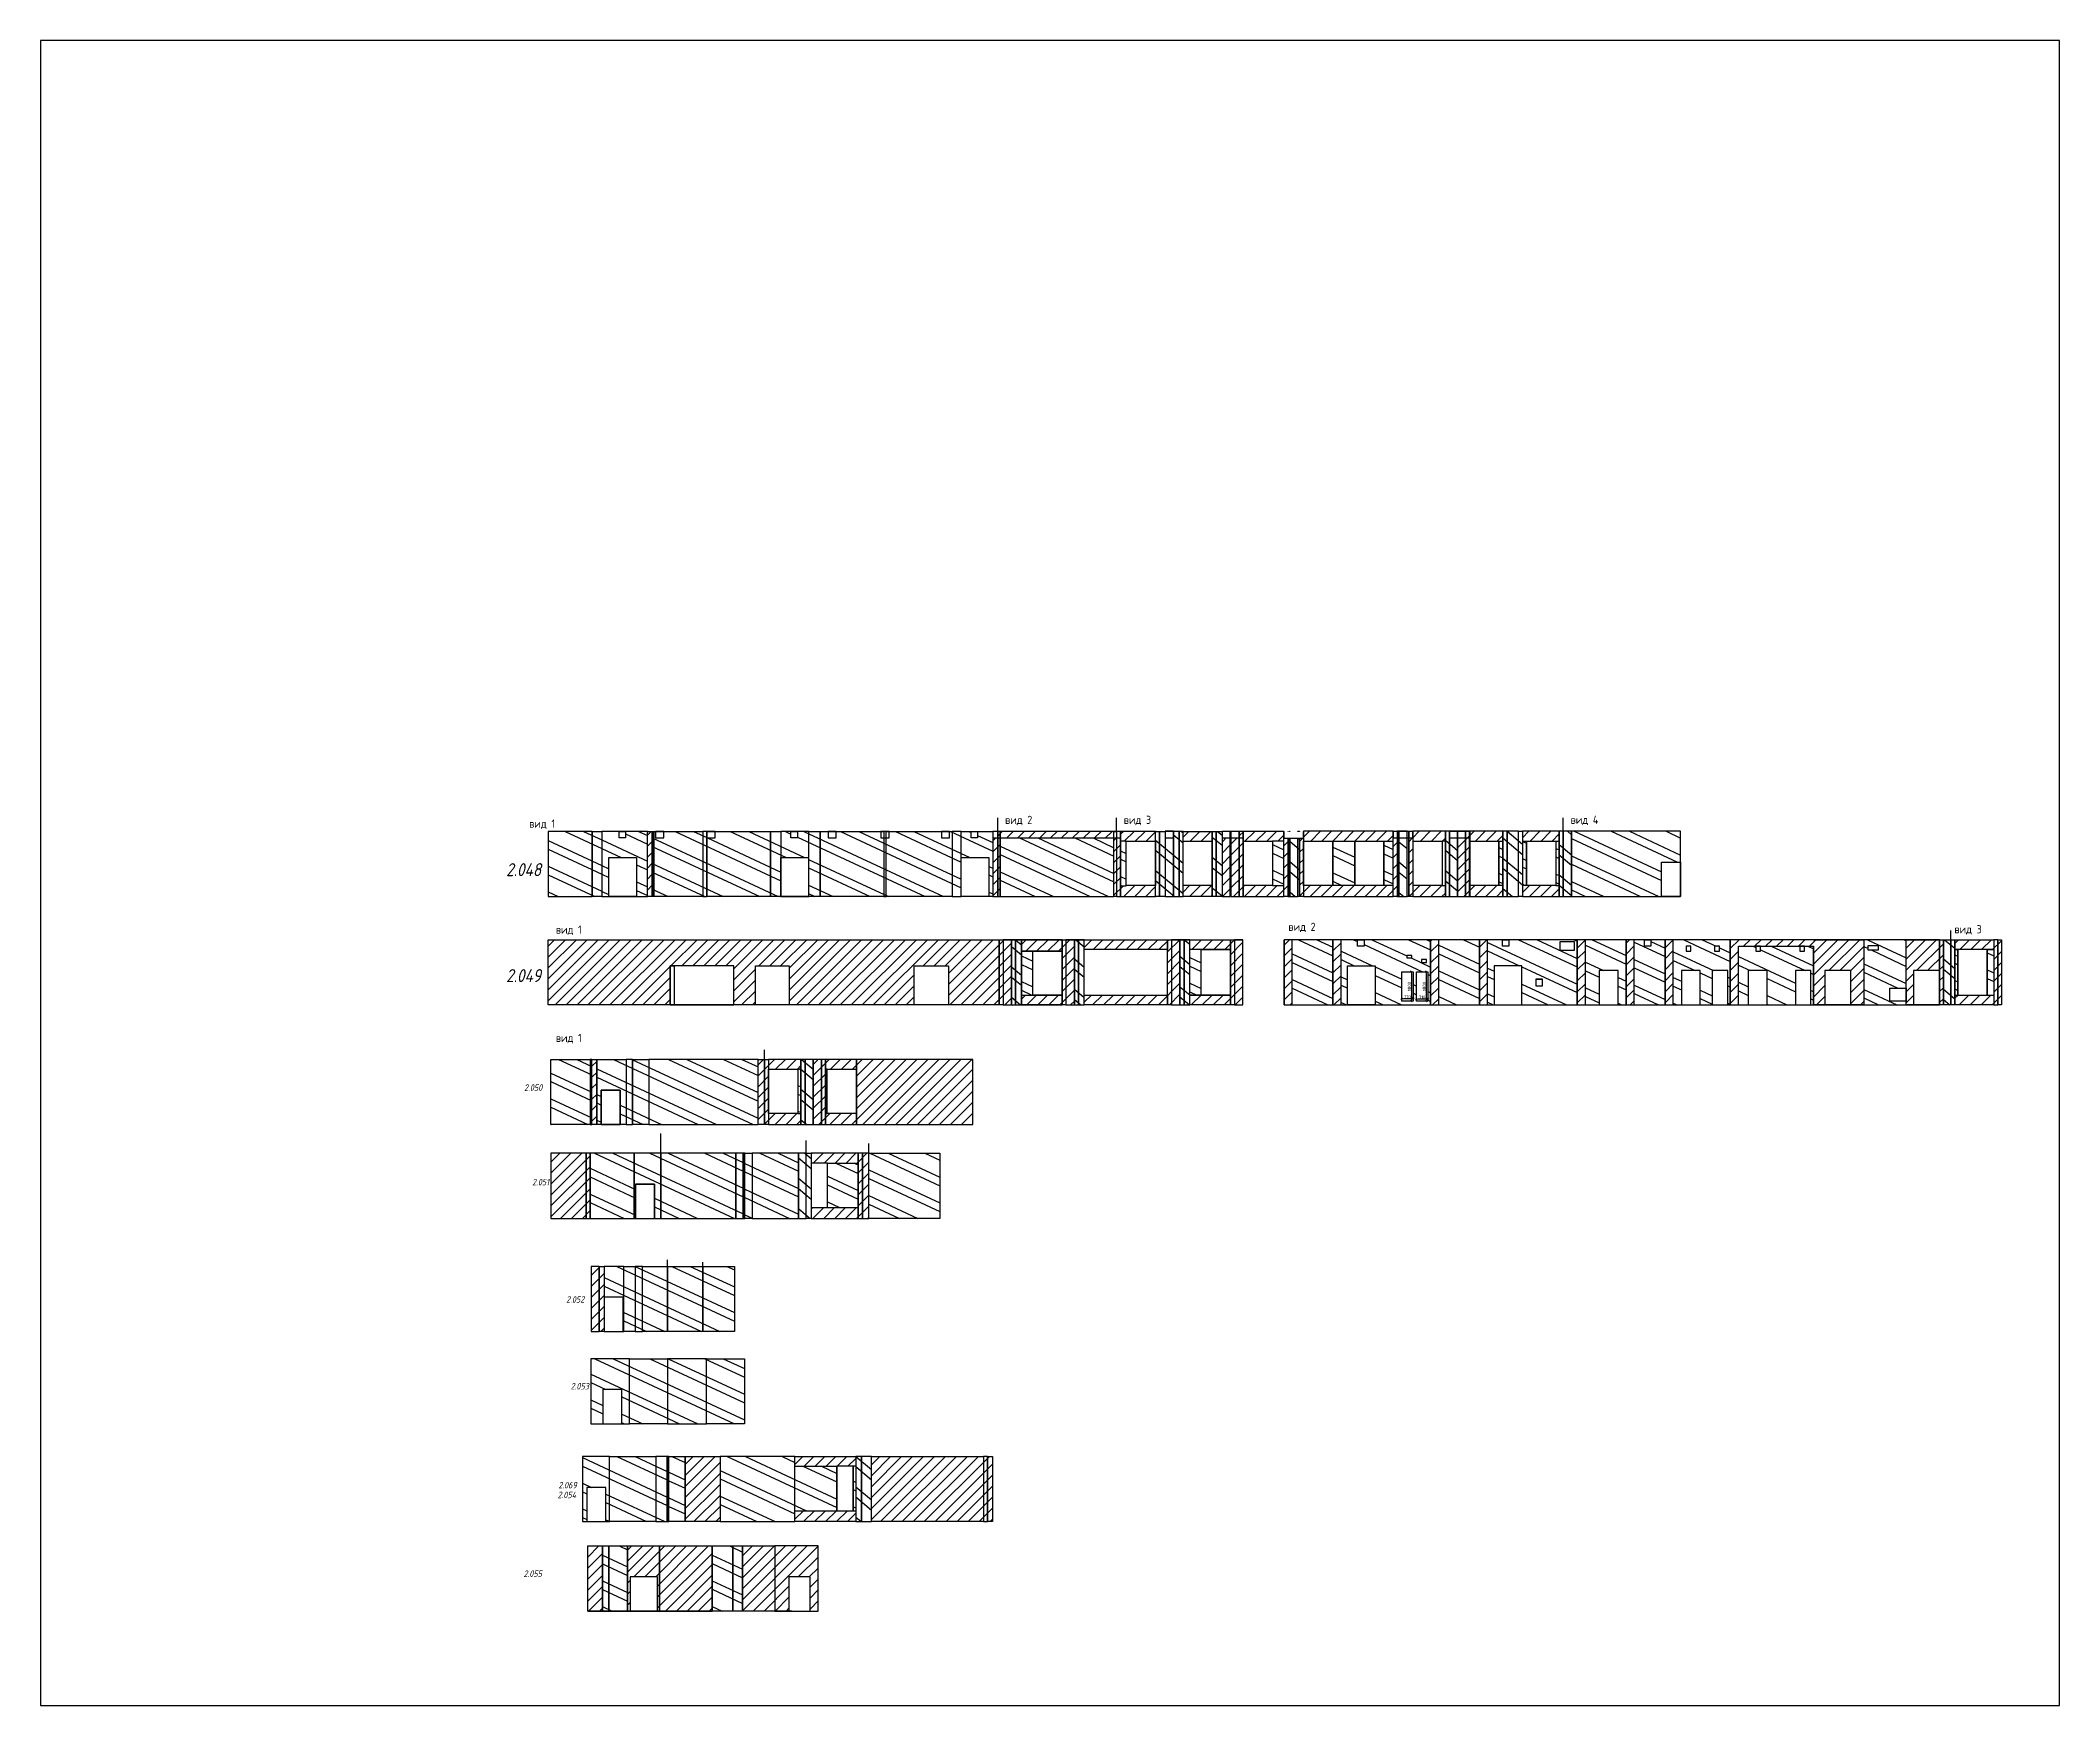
# Model space of a CAD drawing. Header units: millimetres. Extents: x -213536 to 1564669, y -45299 to 942238.
# Drawn here: x 29418 to 153396, y 70501 to 172746 of the extents above; entities that cross this region are included whole.
import ezdxf

# ---------------------------------------------------------------- set-up
doc = ezdxf.new("R2010")
doc.units = ezdxf.units.MM
for name, color, linetype in [('1) мет уголки', 6, 'Continuous'), ('1) серпянка', 2, 'Continuous'), ('1) штриховка', 250, 'Continuous')]:
    doc.layers.add(name, color=color, linetype=linetype)
for name, color, linetype, lineweight in [('Марки помещений', 7, 'Continuous', 9), ('Основные линии', 7, 'Continuous', 30), ('Размеры', 7, 'Continuous', 15)]:
    doc.layers.add(name, color=color, linetype=linetype, lineweight=lineweight)
doc.styles.add('ISOCPEUR_I_2', font='isocpeui.ttf', dxfattribs={"width": 0.85, "height": 2.3})
doc.styles.add('СПДС', font='isocpeur.ttf', dxfattribs={"width": 0.9})
doc.dimstyles.new('Размера А3', dxfattribs={"dimtxt": 200, "dimasz": 100, "dimexe": 70, "dimexo": 100, "dimgap": 20, "dimtad": 1, "dimdec": 0, "dimrnd": 10, "dimzin": 0, "dimdsep": 46, "dimtxsty": 'СПДС', "dimblk": 'ARROWHEAD_6', "dimcen": 1, "dimclrd": 256, "dimclre": 256, "dimclrt": 256, "dimazin": 0, "dimtfac": 1, "dimtdec": 0, "dimtmove": 2, "dimatfit": 3, "dimfxl": 1, "dimtolj": 1, "dimtzin": 0, "dimarcsym": 0})

msp = doc.modelspace()

# ---------------------------------------------------------------- texts
at = {"layer": 'Марки помещений', "attachment_point": 1, "style": 'ISOCPEUR_I_2'}
for s, insert, char_height, width in [('2.048', (58015.1, 122228.4), 800, 3270.885), ('2.049', (58015.1, 115722.6), 800, 3270.885), ('2.050', (59120, 108645.8), 400, 785.654), ('2.051', (59609.3, 102844), 400, 737.552), ('2.052', (61699.9, 95642.1), 400, 785.654), ('2.053', (61977.4, 90311.6), 400, 785.654), ('2.054', (61177.9, 83638.1), 400, 817.721), ('2.069', (61222.5, 84239.9), 400, 785.654), ('2.055', (59086.3, 78801.8), 400, 785.654)]:
    msp.add_mtext(s, dxfattribs=dict(at, insert=insert, char_height=char_height, width=width))
at = {"layer": 'Основные линии', "char_height": 500, "attachment_point": 1, "style": 'СПДС'}
for s, width, insert in [('вид 1', 3371.815, (59426.2, 124901.2)), ('вид 2', 3371.815, (88648.9, 125136.5)), ('вид 3', 2073.677, (95936.9, 125136.5)), ('вид 4', 2073.677, (123374.1, 125139)), ('вид 1', 3371.815, (61065.4, 118395.4)), ('вид 2', 3371.815, (106043.8, 118569.7)), ('вид 3', 1937.806, (146936.6, 118421)), ('вид 1', 3371.815, (61065.4, 111749.4))]:
    msp.add_mtext_dynamic_manual_height_columns(s, width=width, gutter_width=1678.4, heights=[0], dxfattribs=dict(at, insert=insert))

# ---------------------------------------------------------------- blocks, each defined once
blk = doc.blocks.new('ARROWHEAD_6')
at = {"color": 0, "linetype": 'Continuous'}
for p, q in [((0, 0), (-1, 0)), ((-0.5, -0.5), (0.5, 0.5))]:
    blk.add_line(p, q, dxfattribs=at)
blk = doc.blocks.new('*D946')
at = {"layer": 'Defpoints', "color": 0, "lineweight": 50, "transparency": 16777216}
for p in [(114608, 115557), (114510, 113757), (114608, 113757)]:
    blk.add_point(p, dxfattribs=at)
at = {"layer": 'Размеры', "lineweight": -2, "transparency": 16777216}
for p, q in [((114508, 115557), (114440, 115557)), ((114510, 115457), (114510, 113857)), ((114508, 113757), (114440, 113757))]:
    blk.add_line(p, q, dxfattribs=at)
at = {"layer": 'Размеры', "lineweight": -2, "transparency": 16777216, "xscale": 100, "yscale": 100, "zscale": 100}
for p, rotation in [((114510, 115557), 90), ((114510, 113757), 270)]:
    blk.add_blockref('ARROWHEAD_6', p, dxfattribs=dict(at, rotation=rotation))
at = {"layer": 'Размеры', "lineweight": 25, "transparency": 16777216, "insert": (114390, 114657), "char_height": 200, "attachment_point": 5, "rotation": 90, "style": 'СПДС'}
blk.add_mtext('\\A1;1800', dxfattribs=at)
blk = doc.blocks.new('*D947')
at = {"layer": 'Defpoints', "color": 0, "lineweight": 50, "transparency": 16777216}
for p in [(113902, 113872), (113902, 113757), (114608, 113757)]:
    blk.add_point(p, dxfattribs=at)
at = {"layer": 'Размеры', "lineweight": -2, "transparency": 16777216}
for p, q in [((113902, 113857), (113902, 113942)), ((114508, 113872), (114002, 113872)), ((114608, 113857), (114608, 113942))]:
    blk.add_line(p, q, dxfattribs=at)
at = {"layer": 'Размеры', "lineweight": -2, "transparency": 16777216, "xscale": 100, "yscale": 100, "zscale": 100, "rotation": 180}
blk.add_blockref('ARROWHEAD_6', (113902, 113872), dxfattribs=at)
at = {"layer": 'Размеры', "lineweight": -2, "transparency": 16777216, "xscale": 100, "yscale": 100, "zscale": 100}
blk.add_blockref('ARROWHEAD_6', (114608, 113872), dxfattribs=at)
at = {"layer": 'Размеры', "lineweight": 25, "transparency": 16777216, "insert": (114255, 113992), "char_height": 200, "attachment_point": 5, "style": 'СПДС'}
blk.add_mtext('\\A1;710', dxfattribs=at)
blk = doc.blocks.new('*D948')
at = {"layer": 'Defpoints', "color": 0, "lineweight": 50, "transparency": 16777216}
for p in [(113708, 115557), (113593, 113757), (113708, 113757)]:
    blk.add_point(p, dxfattribs=at)
at = {"layer": 'Размеры', "lineweight": -2, "transparency": 16777216}
for p, q in [((113608, 115557), (113523, 115557)), ((113593, 115457), (113593, 113857)), ((113608, 113757), (113523, 113757))]:
    blk.add_line(p, q, dxfattribs=at)
at = {"layer": 'Размеры', "lineweight": -2, "transparency": 16777216, "xscale": 100, "yscale": 100, "zscale": 100}
for p, rotation in [((113593, 115557), 90), ((113593, 113757), 270)]:
    blk.add_blockref('ARROWHEAD_6', p, dxfattribs=dict(at, rotation=rotation))
at = {"layer": 'Размеры', "lineweight": 25, "transparency": 16777216, "insert": (113473, 114657), "char_height": 200, "attachment_point": 5, "rotation": 90, "style": 'СПДС'}
blk.add_mtext('\\A1;1800', dxfattribs=at)
blk = doc.blocks.new('*D949')
at = {"layer": 'Defpoints', "color": 0, "lineweight": 50, "transparency": 16777216}
for p in [(113002, 113903), (113002, 113757), (113708, 113757)]:
    blk.add_point(p, dxfattribs=at)
at = {"layer": 'Размеры', "lineweight": -2, "transparency": 16777216}
for p, q in [((113002, 113857), (113002, 113973)), ((113608, 113903), (113102, 113903)), ((113708, 113857), (113708, 113973))]:
    blk.add_line(p, q, dxfattribs=at)
at = {"layer": 'Размеры', "lineweight": -2, "transparency": 16777216, "xscale": 100, "yscale": 100, "zscale": 100, "rotation": 180}
blk.add_blockref('ARROWHEAD_6', (113002, 113903), dxfattribs=at)
at = {"layer": 'Размеры', "lineweight": -2, "transparency": 16777216, "xscale": 100, "yscale": 100, "zscale": 100}
blk.add_blockref('ARROWHEAD_6', (113708, 113903), dxfattribs=at)
at = {"layer": 'Размеры', "lineweight": 25, "transparency": 16777216, "insert": (113355, 114023), "char_height": 200, "attachment_point": 5, "style": 'СПДС'}
blk.add_mtext('\\A1;710', dxfattribs=at)

# ---------------------------------------------------------------- dimensions: what is measured, and where the dimension line sits
at = {"layer": 'Размеры', "lineweight": 25}
for base, p1, p2, picture, middle in [((113592.7, 113756.7), (113707.7, 115556.7), (113707.7, 113756.7), '*D948', (113472.7, 114656.7)), ((114510.4, 113756.7), (114607.7, 115556.7), (114607.7, 113756.7), '*D946', (114390.4, 114656.7))]:
    dim = msp.add_linear_dim(base=base, p1=p1, p2=p2, angle=90, dimstyle='Размера А3', dxfattribs=at)
    dim.commit()
    dim.dimension.update_dxf_attribs({"geometry": picture, "text_midpoint": middle})
for base, p1, p2, picture, middle in [((113001.7, 113903.3), (113707.7, 113756.7), (113001.7, 113756.7), '*D949', (113354.7, 114023.3)), ((113901.7, 113871.9), (114607.7, 113756.7), (113901.7, 113756.7), '*D947', (114254.7, 113991.9))]:
    dim = msp.add_linear_dim(base=base, p1=p1, p2=p2, dimstyle='Размера А3', dxfattribs=at)
    dim.commit()
    dim.dimension.update_dxf_attribs({"geometry": picture, "text_midpoint": middle})

# ---------------------------------------------------------------- hatches: boundary and pattern name
at = {"lineweight": 30}
h = msp.add_hatch(dxfattribs=at)
h.set_pattern_fill('ANSI32', color=4, scale=150, angle=110)
h.paths.add_polyline_path([(63289.7, 124175.2), (60588.2, 124175.2), (60588.2, 120175.2), (63289.7, 120175.2)])
h.paths.add_polyline_path([(63886.2, 124175.2), (63289.7, 124175.2), (63289.7, 120175.2), (63886.2, 120175.2)])
h.paths.add_polyline_path([(66689.7, 124175.2), (65344.3, 124175.2), (65344.3, 123775.2), (64944.3, 123775.2), (64944.3, 124175.2), (63889.7, 124175.2), (63889.7, 120175.2), (64327.2, 120175.2), (64327.2, 122575.2), (66027.2, 122575.2), (66027.2, 120175.2), (66689.7, 120175.2)])
h.paths.add_polyline_path([(70089.7, 124175.2), (67688.2, 124175.2), (67688.2, 123775.2), (67188.2, 123775.2), (67188.2, 124175.2), (67089.7, 124175.2), (67089.7, 120175.2), (70089.7, 120175.2)])
h.paths.add_polyline_path([(70339.7, 124175.2), (70089.7, 124175.2), (70089.7, 120175.2), (70339.7, 120175.2)])
h.paths.add_polyline_path([(74239.7, 124175.2), (70839.7, 124175.2), (70839.7, 123775.2), (70339.7, 123775.2), (70339.7, 120175.2), (74239.7, 120175.2)])
h.paths.add_polyline_path([(67089.7, 124175.2), (66989.7, 124175.2), (66989.7, 120175.2), (67089.7, 120175.2)])
h.paths.add_polyline_path([(74883.7, 124175.2), (74239.7, 124175.2), (74239.7, 120175.2), (74883.7, 120175.2)])
h.paths.add_polyline_path([(76595.7, 124175.2), (75900.8, 124175.2), (75900.8, 123775.2), (75500.8, 123775.2), (75500.8, 124175.2), (74883.7, 124175.2), (74883.7, 122575.2), (76583.7, 122575.2), (76583.7, 120175.2), (76595.7, 120175.2)])
h.paths.add_polyline_path([(81197.7, 124175.2), (78281.2, 124175.2), (78281.2, 123775.2), (77781.2, 123775.2), (77781.2, 124175.2), (77297.7, 124175.2), (77297.7, 120175.2), (81197.7, 120175.2)])
h.paths.add_polyline_path([(77297.7, 124175.2), (76595.7, 124175.2), (76595.7, 120175.2), (77297.7, 120175.2)])
h.paths.add_polyline_path([(85397.7, 124175.2), (85245.4, 124175.2), (85245.4, 123775.2), (84745.4, 123775.2), (84745.4, 124175.2), (81522.1, 124175.2), (81522.1, 123775.2), (81347.7, 123775.2), (81347.7, 120175.2), (85397.7, 120175.2)])
h.paths.add_polyline_path([(81347.7, 123775.2), (81197.7, 123775.2), (81197.7, 120175.2), (81347.7, 120175.2)])
h.paths.add_polyline_path([(85947.7, 124175.2), (85397.7, 124175.2), (85397.7, 120175.2), (85947.7, 120175.2)])
h.paths.add_polyline_path([(87897.7, 124181.2), (85947.7, 124181.2), (85947.7, 124175.2), (85947.7, 122575.2), (87647.7, 122575.2), (87647.7, 120181.2), (87897.7, 120181.2)])
h.paths.add_polyline_path([(86564.8, 123775.2), (86564.8, 124175.2), (86964.8, 124175.2), (86964.8, 123775.2)], flags=16)
h.paths.add_polyline_path([(95335.7, 123775.2), (88347.7, 123775.2), (88347.7, 120181.2), (95335.7, 120181.2)])
h.paths.add_polyline_path([(96085.7, 123583.7), (95735.7, 123583.7), (95735.7, 120844.6), (96085.7, 120844.6)])
h.paths.add_polyline_path([(105769.2, 123583.7), (105063.2, 123583.7), (105063.2, 120853.7), (105769.2, 120853.7)])
h.paths.add_polyline_path([(110113.3, 123583.7), (108766.7, 123583.7), (108766.7, 120853.7), (110113.3, 120853.7)])
h.paths.add_polyline_path([(112475.7, 123583.7), (111913.3, 123583.7), (111913.3, 120853.7), (112475.7, 120853.7)])
h.paths.add_polyline_path([(119220, 123583.7), (118970, 123583.7), (118970, 120853.7), (119220, 120853.7)])
h.paths.add_polyline_path([(120667.8, 123583.7), (120421.9, 123583.7), (120421.9, 120853.7), (120667.8, 120853.7)])
h.paths.add_polyline_path([(122671.9, 123558), (122467.8, 123558), (122467.8, 120853.7), (122671.9, 120853.7)])
h.paths.add_polyline_path([(128955, 122283.7), (130125, 122283.7), (130125, 124183.7), (123427.5, 124183.7), (123427.5, 120183.7), (128955, 120183.7)])
h = msp.add_hatch(dxfattribs=at)
h.set_pattern_fill('ANSI31', color=2, scale=150)
h.paths.add_polyline_path([(66989.7, 124175.2), (66689.7, 124175.2), (66689.7, 120175.2), (66989.7, 120175.2)])
h.paths.add_polyline_path([(112475.7, 124183.7), (106975.7, 124183.7), (106975.7, 123583.7), (108766.7, 123583.7), (110113.3, 123583.7), (111913.3, 123583.7), (112475.7, 123583.7)])
h.paths.add_polyline_path([(112475.7, 120853.7), (111913.3, 120853.7), (110113.3, 120853.7), (108766.7, 120853.7), (106975.7, 120853.7), (106975.7, 120183.7), (112475.7, 120183.7)])
h.paths.add_polyline_path([(113680.3, 123774.2), (113433, 123774.2), (113433, 120183.7), (113680.3, 120183.7)])
h.paths.add_polyline_path([(112723, 123774.2), (112475.7, 123774.2), (112475.7, 120183.7), (112723, 120183.7)])
h.paths.add_polyline_path([(115680.3, 124183.7), (113685.9, 124183.7), (113685.9, 120183.7), (115680.3, 120183.7), (115680.3, 120853.7), (115495, 120853.7), (113695, 120853.7), (113695, 123583.7), (115495, 123583.7), (115680.3, 123583.7)])
h.paths.add_polyline_path([(116924.4, 123774.2), (116424.4, 123774.2), (116424.4, 120183.7), (116924.4, 120183.7)])
h.paths.add_polyline_path([(117170, 123774.2), (116924.4, 123774.2), (116924.4, 120183.7), (117170, 120183.7)])
h.paths.add_polyline_path([(117170, 124174.2), (116924.4, 124174.2), (116924.4, 123774.2), (117170, 123774.2)])
h.paths.add_polyline_path([(119220, 124183.7), (117182, 124183.7), (117182, 123583.7), (118970, 123583.7), (119220, 123583.7)])
h.paths.add_polyline_path([(119220, 120853.7), (118970, 120853.7), (117182, 120853.7), (117182, 120183.7), (119220, 120183.7)])
h.paths.add_polyline_path([(122671.9, 120853.7), (122467.8, 120853.7), (120667.8, 120853.7), (120421.9, 120853.7), (120421.9, 120183.7), (122671.9, 120183.7)])
h.paths.add_polyline_path([(122671.9, 124183.7), (120421.9, 124183.7), (120421.9, 123583.7), (120667.8, 123583.7), (122467.8, 123583.7), (122467.8, 123558), (122671.9, 123558)])
h.paths.add_polyline_path([(103263.2, 124175.2), (103017.7, 124175.2), (103017.7, 123775.2), (103263.2, 123775.2)])
h.paths.add_polyline_path([(103263.2, 123775.2), (103017.7, 123775.2), (103017.7, 120181.2), (103263.2, 120181.2)])
h.paths.add_polyline_path([(105769.2, 120853.7), (105063.2, 120853.7), (103263.2, 120853.7), (103263.2, 120181.2), (105769.2, 120181.2)])
h.paths.add_polyline_path([(105769.2, 124181.2), (103263.2, 124181.2), (103263.2, 124175.2), (103263.2, 123775.2), (103263.2, 123583.7), (105063.2, 123583.7), (105769.2, 123583.7)])
h.paths.add_polyline_path([(106018.4, 123771.7), (105771.2, 123771.7), (105771.2, 120183.7), (106018.4, 120183.7)])
h.paths.add_polyline_path([(106966.7, 123583.7), (106975.7, 123583.7), (106975.7, 123771.7), (106728.4, 123771.7), (106728.4, 120183.7), (106975.7, 120183.7), (106975.7, 120853.7), (106966.7, 120853.7)])
h.paths.add_polyline_path([(88197.7, 123775.2), (87897.7, 123775.2), (87897.7, 120181.2), (88197.7, 120181.2)])
h.paths.add_polyline_path([(88347.7, 123775.2), (88197.7, 123775.2), (88197.7, 120181.2), (88347.7, 120181.2)])
h.paths.add_polyline_path([(88347.7, 124175.2), (88197.7, 124175.2), (88197.7, 123775.2), (88347.7, 123775.2)])
h.paths.add_polyline_path([(95335.7, 124175.2), (88347.7, 124175.2), (88347.7, 123775.2), (95335.7, 123775.2)])
h.paths.add_polyline_path([(95485.7, 123775.2), (95335.7, 123775.2), (95335.7, 120181.2), (95485.7, 120181.2)])
h.paths.add_polyline_path([(95485.7, 124175.2), (95335.7, 124175.2), (95335.7, 123775.2), (95485.7, 123775.2)])
h.paths.add_polyline_path([(95735.7, 123775.2), (95485.7, 123775.2), (95485.7, 120181.2), (95735.7, 120181.2)])
h.paths.add_polyline_path([(97885.7, 120853.7), (96085.7, 120853.7), (96085.7, 120844.6), (95735.7, 120844.6), (95735.7, 120181.2), (97885.7, 120181.2)])
h.paths.add_polyline_path([(97885.7, 124181.2), (95735.7, 124181.2), (95735.7, 123583.7), (96085.7, 123583.7), (97885.7, 123583.7)])
h.paths.add_polyline_path([(101373.7, 124181.2), (99573.7, 124181.2), (99573.7, 123583.7), (101373.7, 123583.7)])
h.paths.add_polyline_path([(101373.7, 120853.7), (99573.7, 120853.7), (99573.7, 120181.2), (101373.7, 120181.2)])
h.paths.add_polyline_path([(102467.7, 123775.2), (101967.7, 123775.2), (101967.7, 120181.2), (102467.7, 120181.2)])
h.paths.add_polyline_path([(103017.7, 123775.2), (102517.7, 123775.2), (102517.7, 120181.2), (103017.7, 120181.2)])
h = msp.add_hatch(dxfattribs=at)
h.set_pattern_fill('ANSI32', color=5, scale=150, angle=95)
h.paths.add_polyline_path([(106728.4, 123771.7), (106625.9, 123771.7), (106625.9, 120183.7), (106728.4, 120183.7)])
h.paths.add_polyline_path([(98979.7, 123781.2), (98479.7, 123781.2), (98479.7, 120190.7), (98979.7, 120190.7)])
h.paths.add_polyline_path([(98129.7, 124181.2), (97885.7, 124181.2), (97885.7, 120181.2), (98129.7, 120181.2)])
h.paths.add_polyline_path([(98479.7, 124181.2), (98129.7, 124181.2), (98129.7, 120181.2), (98479.7, 120181.2)])
h.paths.add_polyline_path([(99329.7, 124181.2), (98979.7, 124181.2), (98979.7, 123781.2), (98979.7, 120181.2), (99329.7, 120181.2)])
h.paths.add_polyline_path([(99573.7, 124181.2), (99329.7, 124181.2), (99329.7, 120181.2), (99573.7, 120181.2)])
h.paths.add_polyline_path([(101617.7, 124181.2), (101373.7, 124181.2), (101373.7, 120181.2), (101617.7, 120181.2)])
h.paths.add_polyline_path([(101967.7, 124181.2), (101617.7, 124181.2), (101617.7, 120181.2), (101967.7, 120181.2)])
h.paths.add_polyline_path([(106120.9, 123771.7), (106018.4, 123771.7), (106018.4, 120183.7), (106120.9, 120183.7)])
h.paths.add_polyline_path([(106625.9, 123771.7), (106123.4, 123771.7), (106123.4, 120183.7), (106625.9, 120183.7)])
h.paths.add_polyline_path([(112825.5, 123774.2), (112723, 123774.2), (112723, 120183.7), (112825.5, 120183.7)])
h.paths.add_polyline_path([(113330.5, 123774.2), (112828, 123774.2), (112828, 120183.7), (113330.5, 120183.7)])
h.paths.add_polyline_path([(115930.3, 124183.7), (115680.3, 124183.7), (115680.3, 120183.7), (115930.3, 120183.7)])
h.paths.add_polyline_path([(116424.4, 123774.2), (115930.3, 123774.2), (115930.3, 120183.7), (116424.4, 120183.7)])
h.paths.add_polyline_path([(119470.9, 124183.7), (119220, 124183.7), (119220, 120183.7), (119470.9, 120183.7)])
h.paths.add_polyline_path([(120170.9, 124183.7), (119470.9, 124183.7), (119470.9, 120183.7), (120170.9, 120183.7)])
h.paths.add_polyline_path([(120421.9, 124183.7), (120170.9, 124183.7), (120170.9, 120183.7), (120421.9, 120183.7)])
h.paths.add_polyline_path([(122922.8, 124183.7), (122671.9, 124183.7), (122671.9, 120183.7), (122922.8, 120183.7)])
h.paths.add_polyline_path([(123427.5, 124183.7), (122922.8, 124183.7), (122922.8, 120183.7), (123427.5, 120183.7)])
h = msp.add_hatch(dxfattribs=at)
h.set_pattern_fill('ANSI31', color=2, scale=150)
h.set_pattern_definition([(45, (0, 12771.57), (-336.7596, 336.7596), [])])
h.paths.add_polyline_path([(83068.2, 115929.2), (85168.2, 115929.2), (85168.2, 113529.2), (88288.2, 113529.2), (88288.2, 117529.2), (60588.2, 117529.2), (60588.2, 113529.2), (68088.2, 113529.2), (68088.2, 115929.2), (68338.2, 115929.2), (71988.2, 115929.2), (71988.2, 113529.2), (73318.2, 113529.2), (73318.2, 115929.2), (75398.2, 115929.2), (75398.2, 113529.2), (83068.2, 113529.2)])
h.paths.add_polyline_path([(92148.2, 117529.2), (89648.2, 117529.2), (89648.2, 116829.2), (90348.2, 116829.2), (92148.2, 116829.2)])
h.paths.add_polyline_path([(92148.2, 114129.2), (90348.2, 114129.2), (89648.2, 114129.2), (89648.2, 113529.2), (92148.2, 113529.2)])
h.paths.add_polyline_path([(98628.2, 114129.2), (93508.2, 114129.2), (93508.2, 113529.2), (98628.2, 113529.2)])
h.paths.add_polyline_path([(92388.2, 117429.2), (92388.2, 117529.2), (92148.2, 117529.2), (92148.2, 113529.2), (92388.2, 113529.2)])
h.paths.add_polyline_path([(92908.2, 117529.2), (92388.2, 117529.2), (92388.2, 117429.2), (92388.2, 113529.2), (92908.2, 113529.2)])
h.paths.add_polyline_path([(88528.2, 117529.2), (88288.2, 117529.2), (88288.2, 113529.2), (88528.2, 113529.2)])
h.paths.add_polyline_path([(89048.2, 117529.2), (88528.2, 117529.2), (88528.2, 113529.2), (89048.2, 113529.2)])
h.paths.add_polyline_path([(98628.2, 117529.2), (93508.2, 117529.2), (93508.2, 116929.2), (98628.2, 116929.2)])
h.paths.add_polyline_path([(98868.2, 117529.2), (98628.2, 117529.2), (98628.2, 113529.2), (98868.2, 113529.2)])
h.paths.add_polyline_path([(99388.2, 117529.2), (98868.2, 117529.2), (98868.2, 113529.2), (99388.2, 113529.2)])
h.paths.add_polyline_path([(102488.2, 117529.2), (99988.2, 117529.2), (99988.2, 116929.2), (100688.2, 116929.2), (102488.2, 116929.2)])
h.paths.add_polyline_path([(102488.2, 114129.2), (99988.2, 114129.2), (99988.2, 113529.2), (102488.2, 113529.2)])
h.paths.add_polyline_path([(102728.2, 117429.2), (102728.2, 117529.2), (102488.2, 117529.2), (102488.2, 113529.2), (102728.2, 113529.2)])
h.paths.add_polyline_path([(103248.2, 117529.2), (102728.2, 117529.2), (102728.2, 117429.2), (102728.2, 113529.2), (103248.2, 113529.2)])
h.paths.add_polyline_path([(106277.8, 117529.2), (105777.8, 117529.2), (105777.8, 113529.2), (106277.8, 113529.2)])
h.paths.add_polyline_path([(109277.8, 117529.2), (108777.8, 117529.2), (108777.8, 113529.2), (109277.8, 113529.2)])
h.paths.add_polyline_path([(115277.8, 117529.2), (114777.8, 117529.2), (114777.8, 113529.2), (115277.8, 113529.2)])
h.paths.add_polyline_path([(118277.8, 117529.2), (117777.8, 117529.2), (117777.8, 113529.2), (118277.8, 113529.2)])
h.paths.add_polyline_path([(124277.8, 117529.2), (123777.8, 117529.2), (123777.8, 113529.2), (124277.8, 113529.2)])
h.paths.add_polyline_path([(127277.8, 117529.2), (126777.8, 117529.2), (126777.8, 113529.2), (127277.8, 113529.2)])
h.paths.add_polyline_path([(129677.8, 117529.2), (129177.8, 117529.2), (129177.8, 113529.2), (129677.8, 113529.2)])
h.paths.add_polyline_path([(133677.8, 117129.2), (138277.8, 117129.2), (138277.8, 113529.2), (138977.8, 113529.2), (138977.8, 115629.2), (140577.8, 115629.2), (140577.8, 113529.2), (141377.8, 113529.2), (141377.8, 117529.2), (138277.8, 117529.2), (133677.8, 117529.2), (133177.8, 117529.2), (133177.8, 113529.2), (133677.8, 113529.2)])
h.paths.add_polyline_path([(146027.8, 117529.2), (143977.8, 117529.2), (143977.8, 113529.2), (144427.8, 113529.2), (144427.8, 115629.2), (146027.8, 115629.2)])
h.paths.add_polyline_path([(146257.8, 117529.2), (146027.8, 117529.2), (146027.8, 115629.2), (146027.8, 113529.2), (146257.8, 113529.2)])
h.paths.add_polyline_path([(149347.8, 117529.2), (146957.8, 117529.2), (146957.8, 116929.2), (147147.8, 116929.2), (148947.8, 116929.2), (149347.8, 116929.2)])
h.paths.add_polyline_path([(149347.8, 114129.2), (146957.8, 114129.2), (146957.8, 113529.2), (149347.8, 113529.2)])
h.paths.add_polyline_path([(149592.8, 117529.2), (149347.8, 117529.2), (149347.8, 113529.2), (149592.8, 113529.2)])
h.paths.add_polyline_path([(149822.8, 117529.2), (149592.8, 117529.2), (149592.8, 113529.2), (149822.8, 113529.2)])
h = msp.add_hatch(dxfattribs=at)
h.set_pattern_fill('ANSI32', color=5, scale=150, angle=95)
h.set_pattern_definition([(140, (0, 12771.6), (-918.383, -1094.486), []), (140, (-58.7, 13442.5), (-918.383, -1094.486), [])])
h.paths.add_polyline_path([(146707.8, 117529.2), (146257.8, 117529.2), (146257.8, 113529.2), (146707.8, 113529.2)])
h.paths.add_polyline_path([(146957.8, 117529.2), (146707.8, 117529.2), (146707.8, 113529.2), (146957.8, 113529.2)])
h.paths.add_polyline_path([(89298.2, 117529.2), (89048.2, 117529.2), (89048.2, 113529.2), (89298.2, 113529.2)])
h.paths.add_polyline_path([(89648.2, 117529.2), (89298.2, 117529.2), (89298.2, 113529.2), (89648.2, 113529.2), (89648.2, 114129.2)])
h.paths.add_polyline_path([(93158.2, 117529.2), (92908.2, 117529.2), (92908.2, 113529.2), (93158.2, 113529.2)])
h.paths.add_polyline_path([(93508.2, 117529.2), (93158.2, 117529.2), (93158.2, 113529.2), (93508.2, 113529.2), (93508.2, 114129.2)])
h.paths.add_polyline_path([(99638.2, 117529.2), (99388.2, 117529.2), (99388.2, 113529.2), (99638.2, 113529.2)])
h.paths.add_polyline_path([(99988.2, 117529.2), (99638.2, 117529.2), (99638.2, 113529.2), (99988.2, 113529.2)])
h = msp.add_hatch(dxfattribs=at)
h.set_pattern_fill('ANSI32', color=4, scale=150, angle=110)
h.set_pattern_definition([(155, (0, 12771.6), (-603.816, -1294.887), []), (155, (-230.4, 13404.5), (-603.816, -1294.887), [])])
h.paths.add_polyline_path([(90348.2, 116829.2), (89648.2, 116829.2), (89648.2, 114129.2), (90348.2, 114129.2)])
h.paths.add_polyline_path([(100688.2, 116829.2), (100688.2, 116929.2), (99988.2, 116929.2), (99988.2, 114129.2), (100688.2, 114129.2)])
h.paths.add_polyline_path([(108777.8, 117529.2), (106277.8, 117529.2), (106277.8, 113529.2), (108777.8, 113529.2)])
h.paths.add_polyline_path([(114777.8, 117529.2), (110694.9, 117529.2), (110694.9, 117129.2), (110294.9, 117129.2), (110294.9, 117529.2), (109277.8, 117529.2), (109277.8, 113529.2), (109677.8, 113529.2), (109677.8, 115929.2), (111377.8, 115929.2), (111377.8, 113529.2), (114777.8, 113529.2)])
h.paths.add_polyline_path([(114211.2, 116313.5), (114519.4, 116313.5), (114519.4, 116135.9), (114211.2, 116135.9)], flags=16)
h.paths.add_polyline_path([(113614, 116557.4), (113614, 116406.2), (113311.4, 116406.2), (113311.4, 116557.4)], flags=16)
h.paths.add_polyline_path([(114607.7, 115556.7), (114607.7, 113756.7), (113901.7, 113756.7), (113901.7, 115556.7)], flags=16)
h.paths.add_polyline_path([(113707.7, 115556.7), (113707.7, 113756.7), (113001.7, 113756.7), (113001.7, 115556.7)], flags=16)
h.paths.add_polyline_path([(117777.8, 117529.2), (115277.8, 117529.2), (115277.8, 113529.2), (117777.8, 113529.2)])
h.paths.add_polyline_path([(123777.8, 117529.2), (119587.7, 117529.2), (119587.7, 117129.2), (119187.7, 117129.2), (119187.7, 117529.2), (118277.8, 117529.2), (118277.8, 113529.2), (118683.8, 113529.2), (118683.8, 115929.2), (120383.8, 115929.2), (120383.8, 113529.2), (123777.8, 113529.2)])
h.paths.add_polyline_path([(121245.9, 115103.5), (121645.9, 115103.5), (121645.9, 114703.5), (121245.9, 114703.5)], flags=16)
h.paths.add_polyline_path([(122714.3, 116888.7), (122714.3, 117388.7), (123614.3, 117388.7), (123614.3, 116888.7)], flags=16)
h.paths.add_polyline_path([(126777.8, 117529.2), (124277.8, 117529.2), (124277.8, 113529.2), (125121.8, 113529.2), (125121.8, 115629.2), (126283.8, 115629.2), (126283.8, 113529.2), (126777.8, 113529.2)])
h.paths.add_polyline_path([(129177.8, 117529.2), (128302, 117529.2), (128302, 117129.2), (127902, 117129.2), (127902, 117529.2), (127277.8, 117529.2), (127277.8, 113529.2), (129177.8, 113529.2)])
h.paths.add_polyline_path([(133177.8, 117529.2), (129677.8, 117529.2), (129677.8, 113529.2), (130171.8, 113529.2), (130171.8, 115629.2), (131327.8, 115629.2), (131327.8, 113529.2), (132071.8, 113529.2), (132071.8, 115629.2), (133027.8, 115629.2), (133027.8, 113529.2), (133177.8, 113529.2)])
h.paths.add_polyline_path([(130459.5, 116829.2), (130459.5, 117129.2), (130759.5, 117129.2), (130759.5, 116829.2)], flags=16)
h.paths.add_polyline_path([(132204.1, 116829.2), (132204.1, 117129.2), (132504.1, 117129.2), (132504.1, 116829.2)], flags=16)
h.paths.add_polyline_path([(138277.8, 117129.2), (137739, 117129.2), (137739, 116829.2), (137439, 116829.2), (137439, 117129.2), (135034.5, 117129.2), (135034.5, 116829.2), (134734.5, 116829.2), (134734.5, 117129.2), (133677.8, 117129.2), (133677.8, 113529.2), (134277.8, 113529.2), (134277.8, 115629.2), (135433.8, 115629.2), (135433.8, 113529.2), (137171.8, 113529.2), (137171.8, 115629.2), (138127.8, 115629.2), (138127.8, 113529.2), (138277.8, 113529.2)])
h.paths.add_polyline_path([(143977.8, 117529.2), (141377.8, 117529.2), (141377.8, 113529.2), (143977.8, 113529.2), (143977.8, 113752.8), (142977.8, 113752.8), (142977.8, 114552.8), (143977.8, 114552.8)])
h.paths.add_polyline_path([(142246.2, 116877.6), (141646.2, 116877.6), (141646.2, 117177.6), (142246.2, 117177.6)], flags=16)
h.paths.add_polyline_path([(147147.8, 116929.2), (146957.8, 116929.2), (146957.8, 114129.2), (147147.8, 114129.2)])
h.paths.add_polyline_path([(149347.8, 116929.2), (148947.8, 116929.2), (148947.8, 114129.2), (149347.8, 114129.2)])
h = msp.add_hatch(dxfattribs=at)
h.set_pattern_fill('ANSI32', color=4, scale=150, angle=110)
h.paths.add_polyline_path([(63180.4, 110181.3), (60767.3, 110181.3), (60767.3, 106181.3), (63180.4, 106181.3)])
h.paths.add_polyline_path([(63280.4, 110181.3), (63180.4, 110181.3), (63180.4, 106181.3), (63280.4, 106181.3)])
h.paths.add_polyline_path([(65380.4, 110181.3), (63580.4, 110181.3), (63580.4, 106181.3), (63858.2, 106181.3), (63858.2, 108281.3), (65014.2, 108281.3), (65014.2, 106181.3), (65380.4, 106181.3)])
h.paths.add_polyline_path([(65780.4, 110181.3), (65380.4, 110181.3), (65380.4, 106181.3), (65780.4, 106181.3)])
h.paths.add_polyline_path([(66780.4, 110181.3), (65780.4, 110181.3), (65780.4, 106181.3), (66780.4, 106181.3)])
h.paths.add_polyline_path([(73480.4, 110181.3), (66780.4, 110181.3), (66780.4, 106181.3), (73480.4, 106181.3)])
h.paths.add_polyline_path([(76118.4, 109575.6), (75930.4, 109575.6), (75930.4, 106851.3), (76118.4, 106851.3)])
h.paths.add_polyline_path([(77720.9, 109581.3), (77620.9, 109581.3), (77620.9, 106851.3), (77720.9, 106851.3)])
h = msp.add_hatch(dxfattribs=at)
h.set_pattern_fill('ANSI31', color=2, scale=150)
h.paths.add_polyline_path([(76118.4, 110181.3), (74130.4, 110181.3), (74130.4, 109581.3), (75930.4, 109581.3), (76118.4, 109575.6)])
h.paths.add_polyline_path([(76118.4, 106851.3), (75930.4, 106851.3), (74130.4, 106851.3), (74130.4, 106181.3), (76118.4, 106181.3)])
h.paths.add_polyline_path([(77370.9, 110178.8), (76870.9, 110178.8), (76870.9, 106178.8), (77370.9, 106178.8)])
h.paths.add_polyline_path([(77620.9, 110181.3), (77370.9, 110181.3), (77370.9, 106181.3), (77620.9, 106181.3)])
h.paths.add_polyline_path([(79520.9, 106851.3), (77720.9, 106851.3), (77620.9, 106851.3), (77620.9, 106181.3), (79520.9, 106181.3)])
h.paths.add_polyline_path([(79520.9, 110181.3), (77620.9, 110181.3), (77620.9, 109581.3), (77720.9, 109581.3), (79520.9, 109581.3)])
h.paths.add_polyline_path([(86670.9, 110181.3), (79520.9, 110181.3), (79520.9, 109581.3), (79520.9, 106851.3), (79520.9, 106181.3), (86670.9, 106181.3)])
h.paths.add_polyline_path([(63580.4, 110181.3), (63280.4, 110181.3), (63280.4, 106181.3), (63580.4, 106181.3)])
h.paths.add_polyline_path([(73880.4, 110181.3), (73480.4, 110181.3), (73480.4, 106181.3), (73880.4, 106181.3)])
h.paths.add_polyline_path([(74130.4, 110181.3), (73880.4, 110181.3), (73880.4, 106181.3), (74130.4, 106181.3)])
h = msp.add_hatch(dxfattribs=at)
h.set_pattern_fill('ANSI32', color=5, scale=150, angle=95)
h.paths.add_polyline_path([(76370.9, 110181.3), (76118.4, 110181.3), (76118.4, 106181.3), (76370.9, 106181.3)])
h.paths.add_polyline_path([(76870.9, 110181.3), (76370.9, 110181.3), (76370.9, 106181.3), (76870.9, 106181.3)])
h = msp.add_hatch(dxfattribs=at)
h.set_pattern_fill('ANSI31', color=2, scale=150)
h.paths.add_polyline_path([(62924.3, 104413.7), (60767.3, 104413.7), (60767.3, 100413.7), (62924.3, 100413.7)])
h.paths.add_polyline_path([(63174.3, 104413.7), (62924.3, 104413.7), (62924.3, 100413.7), (63174.3, 100413.7)])
h.paths.add_polyline_path([(79887.6, 104413.7), (79636.8, 104413.7), (79636.8, 100413.7), (79887.6, 100413.7)])
h.paths.add_polyline_path([(80287.6, 104413.7), (79887.6, 104413.7), (79887.6, 100413.7), (80287.6, 100413.7)])
h.paths.add_polyline_path([(79636.8, 101083.7), (77742.8, 101083.7), (76736.8, 101083.7), (76736.8, 100413.7), (79636.8, 100413.7)])
h.paths.add_polyline_path([(79636.8, 104413.7), (76736.8, 104413.7), (76736.8, 103813.7), (77742.8, 103813.7), (79636.8, 103813.7)])
h = msp.add_hatch(dxfattribs=at)
h.set_pattern_fill('ANSI32', color=4, scale=150, angle=110)
h.paths.add_polyline_path([(79636.8, 103813.7), (77742.8, 103813.7), (77742.8, 101083.7), (79636.8, 101083.7)])
h.paths.add_polyline_path([(65874.3, 104413.7), (63174.3, 104413.7), (63174.3, 100413.7), (65874.3, 100413.7)])
h.paths.add_polyline_path([(67517.3, 104413.7), (65874.3, 104413.7), (65874.3, 100413.7), (65961.3, 100413.7), (65961.3, 102513.7), (67117.3, 102513.7), (67117.3, 100413.7), (67517.3, 100413.7)])
h.paths.add_polyline_path([(72117.8, 104413.7), (67517.3, 104413.7), (67517.3, 100413.7), (72117.8, 100413.7)])
h.paths.add_polyline_path([(72564.8, 104413.7), (72117.8, 104413.7), (72117.8, 100413.7), (72564.8, 100413.7)])
h.paths.add_polyline_path([(73111.8, 104413.7), (72664.8, 104413.7), (72664.8, 100413.7), (73111.8, 100413.7)])
h.paths.add_polyline_path([(75955.8, 104413.7), (73111.8, 104413.7), (73111.8, 100413.7), (75955.8, 100413.7)])
h.paths.add_polyline_path([(84635.3, 104413.7), (80287.6, 104413.7), (80287.6, 100413.7), (84635.3, 100413.7)])
h = msp.add_hatch(dxfattribs=at)
h.set_pattern_fill('ANSI32', color=5, scale=150, angle=95)
h.paths.add_polyline_path([(76443.8, 104413.7), (75955.8, 104413.7), (75955.8, 100413.7), (76443.8, 100413.7)])
h.paths.add_polyline_path([(76736.8, 104413.7), (76443.8, 104413.7), (76443.8, 100413.7), (76736.8, 100413.7)])
h = msp.add_hatch(dxfattribs=at)
h.set_pattern_fill('ANSI31', color=2, scale=150)
h.paths.add_polyline_path([(63731.6, 97472.5), (63231.6, 97472.5), (63231.6, 93472.5), (63731.6, 93472.5)])
h.paths.add_polyline_path([(64031.6, 97472.5), (63731.6, 97472.5), (63731.6, 93472.5), (64031.6, 93472.5)])
h = msp.add_hatch(dxfattribs=at)
h.set_pattern_fill('ANSI32', color=4, scale=150, angle=110)
h.paths.add_polyline_path([(65231.6, 97472.5), (64031.6, 97472.5), (64031.6, 95572.5), (65193.4, 95572.5), (65193.4, 93472.5), (65231.6, 93472.5)])
h.paths.add_polyline_path([(65931.6, 97472.5), (65231.6, 97472.5), (65231.6, 93472.5), (65931.6, 93472.5)])
h.paths.add_polyline_path([(66381.6, 97472.5), (65931.6, 97472.5), (65931.6, 93472.5), (66381.6, 93472.5)])
h.paths.add_polyline_path([(67931.6, 97472.5), (66381.6, 97472.5), (66381.6, 93472.5), (67931.6, 93472.5)])
h.paths.add_polyline_path([(70083.3, 97472.5), (67931.6, 97472.5), (67931.6, 93472.5), (70083.3, 93472.5)])
h.paths.add_polyline_path([(72033.3, 97472.5), (70083.3, 97472.5), (70083.3, 93472.5), (72033.3, 93472.5)])
h = msp.add_hatch(dxfattribs=at)
h.set_pattern_fill('ANSI32', color=4, scale=150, angle=110)
h.paths.add_polyline_path([(67930.7, 91797.3), (65592.7, 91797.3), (65592.7, 87797.3), (67930.7, 87797.3)])
h.paths.add_polyline_path([(65592.7, 91797.3), (63216.7, 91797.3), (63216.7, 87797.3), (65592.7, 87797.3)])
h.paths.add_polyline_path([(65110.7, 89909.3), (65110.7, 87809.3), (63954.7, 87809.3), (63954.7, 89909.3)], flags=16)
h.paths.add_polyline_path([(70306.7, 91797.3), (67930.7, 91797.3), (67930.7, 87797.3), (70306.7, 87797.3)])
h.paths.add_polyline_path([(72644.7, 91797.3), (70306.7, 91797.3), (70306.7, 87797.3), (72644.7, 87797.3)])
h = msp.add_hatch(dxfattribs=at)
h.set_pattern_fill('ANSI32', color=4, scale=150, angle=110)
h.set_pattern_definition([(155, (1937.3, 4765.8), (-603.816, -1294.887), []), (155, (1707, 5398.7), (-603.816, -1294.887), [])])
h.paths.add_polyline_path([(64354.6, 85798.2), (62704.6, 85798.2), (62704.6, 81798.2), (62974.2, 81798.2), (62974.2, 83898.2), (64130.2, 83898.2), (64130.2, 81798.2), (64354.6, 81798.2)])
h.paths.add_polyline_path([(78310.3, 85200.1), (75749.9, 85200.1), (75749.9, 82470.1), (78310.3, 82470.1)])
h.paths.add_polyline_path([(79479.9, 85204.4), (79316.3, 85200.1), (79316.3, 82470.1), (79479.9, 82470.1)])
h.paths.add_polyline_path([(67204.6, 85798.2), (64354.6, 85798.2), (64354.6, 81798.2), (67204.6, 81798.2)])
h.paths.add_polyline_path([(67901.6, 85798.2), (67204.6, 85798.2), (67204.6, 81798.2), (67901.6, 81798.2)])
h.paths.add_polyline_path([(69008.6, 85798.2), (68001.6, 85798.2), (68001.6, 81798.2), (69008.6, 81798.2)])
h.paths.add_polyline_path([(75749.9, 85796.6), (71158.6, 85796.6), (71158.6, 81796.6), (75749.9, 81796.6)])
h = msp.add_hatch(dxfattribs=at)
h.set_pattern_fill('ANSI31', color=2, scale=150)
h.set_pattern_definition([(45, (1937.33, 4765.76), (-336.7596, 336.7596), [])])
h.paths.add_polyline_path([(79479.9, 85796.6), (75749.9, 85796.6), (75749.9, 85200.1), (78310.3, 85200.1), (79316.3, 85200.1), (79479.9, 85204.4)])
h.paths.add_polyline_path([(79479.9, 82470.1), (79316.3, 82470.1), (78310.3, 82470.1), (75749.9, 82470.1), (75749.9, 81796.6), (79479.9, 81796.6)])
h.paths.add_polyline_path([(71151.6, 85798.2), (69008.6, 85798.2), (69008.6, 81798.2), (71151.6, 81798.2)])
h.paths.add_polyline_path([(87329.4, 85798.2), (80441.4, 85798.2), (80441.4, 81798.2), (87329.4, 81798.2)])
h.paths.add_polyline_path([(87577.6, 85798.2), (87329.4, 85798.2), (87329.4, 81798.2), (87577.6, 81798.2)])
h.paths.add_polyline_path([(87882.6, 85800.1), (87577.6, 85800.1), (87577.6, 81800.1), (87882.6, 81800.1)])
h = msp.add_hatch(dxfattribs=at)
h.set_pattern_fill('ANSI32', color=5, scale=150, angle=95)
h.set_pattern_definition([(140, (1937.3, 4765.8), (-918.383, -1094.486), []), (140, (1878.6, 5436.7), (-918.383, -1094.486), [])])
h.paths.add_polyline_path([(79829.9, 85796.6), (79479.9, 85796.6), (79479.9, 81796.6), (79829.9, 81796.6), (79829.9, 81798.2)])
h.paths.add_polyline_path([(80441.4, 85798.2), (79829.9, 85798.2), (79829.9, 81798.2), (80441.4, 81798.2)])
h = msp.add_hatch(dxfattribs=at)
h.set_pattern_fill('ANSI31', color=2, scale=150)
h.set_pattern_definition([(45, (-293.86, -5925.9), (-336.7596, 336.7596), [])])
h.paths.add_polyline_path([(63923.4, 80303.8), (63023.4, 80303.8), (63023.4, 76303.8), (63923.4, 76303.8)])
h.paths.add_polyline_path([(67423.4, 80303.8), (65473.4, 80303.8), (65473.4, 76303.8), (65631.9, 76303.8), (65631.9, 78403.8), (67311.9, 78403.8), (67311.9, 76303.8), (67423.4, 76303.8)])
h.paths.add_polyline_path([(70663.4, 80303.8), (67423.4, 80303.8), (67423.4, 76303.8), (70663.4, 76303.8)])
h.paths.add_polyline_path([(74511.4, 80303.8), (72523.4, 80303.8), (72523.4, 76303.8), (74511.4, 76303.8)])
h.paths.add_polyline_path([(77171.4, 80303.8), (74511.4, 80303.8), (74511.4, 76303.8), (75374.6, 76303.8), (75374.6, 78403.8), (76674.6, 78403.8), (76674.6, 76303.8), (77171.4, 76303.8)])
h = msp.add_hatch(dxfattribs=at)
h.set_pattern_fill('ANSI32', color=4, scale=150, angle=110)
h.set_pattern_definition([(155, (-293.9, -5925.9), (-603.816, -1294.887), []), (155, (-524.2, -5293), (-603.816, -1294.887), [])])
h.paths.add_polyline_path([(64323.4, 80303.8), (63923.4, 80303.8), (63923.4, 76303.8), (64323.4, 76303.8)])
h.paths.add_polyline_path([(65473.4, 80303.8), (64323.4, 80303.8), (64323.4, 76303.8), (65473.4, 76303.8)])
h.paths.add_polyline_path([(71925.4, 80303.8), (70663.4, 80303.8), (70663.4, 76303.8), (71925.4, 76303.8)])
h.paths.add_polyline_path([(72523.4, 80303.8), (71925.4, 80303.8), (71925.4, 76303.8), (72523.4, 76303.8)])

# ---------------------------------------------------------------- linework, layer by layer
at = {"color": 2, "lineweight": 30}
for p, q in [((63023.4, 76303.8), (63923.4, 76303.8)), ((65473.4, 76303.8), (67423.4, 76303.8)), ((67423.4, 76303.8), (70663.4, 76303.8)), ((74511.4, 76303.8), (72523.4, 76303.8)), ((75561.4, 76303.8), (74511.4, 76303.8))]:
    msp.add_line(p, q, dxfattribs=at)
at = {"color": 4, "lineweight": 30}
for p, q in [((63923.4, 76303.8), (64323.4, 76303.8)), ((64323.4, 76303.8), (65473.4, 76303.8)), ((71925.4, 76303.8), (70663.4, 76303.8)), ((72523.4, 76303.8), (71925.4, 76303.8))]:
    msp.add_line(p, q, dxfattribs=at)
at = {"color": 2, "lineweight": 30}
for points in [[(29417.9, 70500.8), (153395.9, 70500.8), (153395.9, 172746.2), (29417.9, 172746.2)], [(66689.7, 120175.2), (66689.7, 124175.2), (66989.7, 124175.2), (66989.7, 120175.2)], [(67188.2, 123775.2), (67688.2, 123775.2), (67688.2, 124175.2), (67188.2, 124175.2)], [(70339.7, 123775.2), (70839.7, 123775.2), (70839.7, 124175.2), (70339.7, 124175.2)], [(77781.2, 123775.2), (78281.2, 123775.2), (78281.2, 124175.2), (77781.2, 124175.2)], [(81022.1, 123775.2), (81522.1, 123775.2), (81522.1, 124175.2), (81022.1, 124175.2)], [(84745.4, 123775.2), (85245.4, 123775.2), (85245.4, 124175.2), (84745.4, 124175.2)], [(87897.7, 124181.2), (87897.7, 120181.2), (88197.7, 120181.2), (88197.7, 124181.2)], [(95735.7, 124175.2), (87897.7, 124175.2), (87897.7, 123775.2), (95735.7, 123775.2)], [(88347.7, 124181.2), (88197.7, 124181.2), (88197.7, 120181.2), (88347.7, 120181.2)], [(95335.7, 124181.2), (95485.7, 124181.2), (95485.7, 120181.2), (95335.7, 120181.2)], [(95485.7, 124181.2), (95485.7, 120181.2), (95735.7, 120181.2), (95735.7, 124181.2)], [(95735.7, 120181.2), (97885.7, 120181.2), (97885.7, 124181.2), (95735.7, 124181.2)], [(98479.7, 120190.7), (98979.7, 120190.7), (98979.7, 124190.7), (98479.7, 124190.7)], [(98479.7, 123781.2), (98979.7, 123781.2), (98979.7, 124181.2), (98479.7, 124181.2)], [(101373.7, 120181.2), (99573.7, 120181.2), (99573.7, 124181.2), (101373.7, 124181.2)], [(101967.7, 120181.2), (102467.7, 120181.2), (102467.7, 124181.2), (101967.7, 124181.2)], [(101967.7, 123775.2), (103263.2, 123775.2), (103263.2, 124175.2), (101967.7, 124175.2)], [(102517.7, 120181.2), (103017.7, 120181.2), (103017.7, 124181.2), (102517.7, 124181.2)], [(103263.2, 120181.2), (103263.2, 124181.2), (103017.7, 124181.2), (103017.7, 120181.2)], [(103263.2, 120181.2), (105769.2, 120181.2), (105769.2, 124181.2), (103263.2, 124181.2)], [(106975.7, 120183.7), (112475.7, 120183.7), (112475.7, 124183.7), (106975.7, 124183.7)], [(112475.7, 120183.7), (112475.7, 124183.7), (112723, 124183.7), (112723, 120183.7)], [(112475.7, 123774.2), (113685.9, 123774.2), (113685.9, 124174.2), (112475.7, 124174.2)], [(113433, 120183.7), (113433, 124183.7), (113680.3, 124183.7), (113680.3, 120183.7)], [(113685.9, 120183.7), (115680.3, 120183.7), (115680.3, 124183.7), (113685.9, 124183.7)], [(115930.3, 123774.2), (117170, 123774.2), (117170, 124174.2), (115930.3, 124174.2)], [(116424.4, 120183.7), (116924.4, 120183.7), (116924.4, 124183.7), (116424.4, 124183.7)], [(117170, 120183.7), (117170, 124183.7), (116924.4, 124183.7), (116924.4, 120183.7)], [(117182, 120183.7), (119220, 120183.7), (119220, 124183.7), (117182, 124183.7)], [(120421.9, 120183.7), (122671.9, 120183.7), (122671.9, 124183.7), (120421.9, 124183.7)], [(130125, 120183.7), (128955, 120183.7), (128955, 122283.7), (130125, 122283.7)], [(60588.2, 117529.2), (88288.2, 117529.2), (88288.2, 113529.2), (60588.2, 113529.2)], [(92148.2, 116829.2), (89648.2, 116829.2), (89648.2, 117529.2), (92148.2, 117529.2)], [(98628.2, 116929.2), (93508.2, 116929.2), (93508.2, 117529.2), (98628.2, 117529.2)], [(102488.2, 116929.2), (99988.2, 116929.2), (99988.2, 117529.2), (102488.2, 117529.2)], [(102728.2, 113529.2), (103248.2, 113529.2), (103248.2, 117529.2), (102728.2, 117529.2)], [(105777.8, 113529.2), (106277.8, 113529.2), (106277.8, 117529.2), (105777.8, 117529.2)], [(108777.8, 113529.2), (109277.8, 113529.2), (109277.8, 117529.2), (108777.8, 117529.2)], [(114777.8, 113529.2), (115277.8, 113529.2), (115277.8, 117529.2), (114777.8, 117529.2)], [(117777.8, 113529.2), (118277.8, 113529.2), (118277.8, 117529.2), (117777.8, 117529.2)], [(123777.8, 113529.2), (124277.8, 113529.2), (124277.8, 117529.2), (123777.8, 117529.2)], [(126777.8, 113529.2), (127277.8, 113529.2), (127277.8, 117529.2), (126777.8, 117529.2)], [(129177.8, 113529.2), (129677.8, 113529.2), (129677.8, 117529.2), (129177.8, 117529.2)], [(146027.8, 113529.2), (143977.8, 113529.2), (143977.8, 117529.2), (146027.8, 117529.2)], [(146027.8, 117529.2), (146257.8, 117529.2), (146257.8, 113529.2), (146027.8, 113529.2)], [(146957.8, 117529.2), (149347.8, 117529.2), (149347.8, 113529.2), (146957.8, 113529.2)], [(149347.8, 116929.2), (146957.8, 116929.2), (146957.8, 117529.2), (149347.8, 117529.2)], [(149347.8, 113529.2), (149592.8, 113529.2), (149592.8, 117529.2), (149347.8, 117529.2)], [(149592.8, 117529.2), (149822.8, 117529.2), (149822.8, 113529.2), (149592.8, 113529.2)], [(138977.8, 113529.2), (140577.8, 113529.2), (140577.8, 115629.2), (138977.8, 115629.2)], [(144427.8, 113529.2), (146027.8, 113529.2), (146027.8, 115629.2), (144427.8, 115629.2)], [(92148.2, 113529.2), (89648.2, 113529.2), (89648.2, 114129.2), (92148.2, 114129.2)], [(98628.2, 113529.2), (93508.2, 113529.2), (93508.2, 114129.2), (98628.2, 114129.2)], [(102488.2, 113529.2), (99988.2, 113529.2), (99988.2, 114129.2), (102488.2, 114129.2)], [(149347.8, 113529.2), (146957.8, 113529.2), (146957.8, 114129.2), (149347.8, 114129.2)], [(63580.4, 110181.3), (63580.4, 106181.3), (63280.4, 106181.3), (63280.4, 110181.3)], [(73880.4, 106181.3), (73480.4, 106181.3), (73480.4, 110181.3), (73880.4, 110181.3)], [(73880.4, 106181.3), (73880.4, 110181.3), (74130.4, 110181.3), (74130.4, 106181.3)], [(74130.4, 106181.3), (76118.4, 106181.3), (76118.4, 110181.3), (74130.4, 110181.3)], [(76870.9, 106178.8), (77370.9, 106178.8), (77370.9, 110178.8), (76870.9, 110178.8)], [(77620.9, 106181.3), (77620.9, 110181.3), (77370.9, 110181.3), (77370.9, 106181.3)], [(77620.9, 106181.3), (79520.9, 106181.3), (79520.9, 110181.3), (77620.9, 110181.3)], [(79520.9, 110181.3), (79520.9, 106181.3), (86670.9, 106181.3), (86670.9, 110181.3)], [(60767.3, 100413.7), (62924.3, 100413.7), (62924.3, 104413.7), (60767.3, 104413.7)], [(62924.3, 104413.7), (62924.3, 100413.7), (63174.3, 100413.7), (63174.3, 104413.7)], [(76736.8, 100413.7), (79636.8, 100413.7), (79636.8, 104413.7), (76736.8, 104413.7)], [(79887.6, 100413.7), (79887.6, 104413.7), (79636.8, 104413.7), (79636.8, 100413.7)], [(79887.6, 100413.7), (80287.6, 100413.7), (80287.6, 104413.7), (79887.6, 104413.7)], [(63731.6, 97472.5), (63231.6, 97472.5), (63231.6, 93472.5), (63731.6, 93472.5)], [(64031.6, 97472.5), (64031.6, 93472.5), (63731.6, 93472.5), (63731.6, 97472.5)], [(69008.6, 85798.2), (71151.6, 85798.2), (71151.6, 81798.2), (69008.6, 81798.2)], [(80441.4, 81798.2), (80441.4, 85798.2), (87329.4, 85798.2), (87329.4, 81798.2)], [(87329.4, 81798.2), (87577.6, 81798.2), (87577.6, 85798.2), (87329.4, 85798.2)], [(87577.6, 81800.1), (87577.6, 85800.1), (87882.6, 85800.1), (87882.6, 81800.1)], [(63023.4, 80303.8), (63923.4, 80303.8), (63923.4, 76303.8), (63023.4, 76303.8)], [(65473.4, 80303.8), (67423.4, 80303.8), (67423.4, 76303.8), (65473.4, 76303.8)], [(67423.4, 80303.8), (70663.4, 80303.8), (70663.4, 76303.8), (67423.4, 76303.8)], [(72523.4, 80303.8), (74511.4, 80303.8), (74511.4, 76303.8), (72523.4, 76303.8)], [(74511.4, 76303.8), (77171.4, 76303.8), (77171.4, 80303.8), (74511.4, 80303.8)], [(65631.9, 76303.8), (67311.9, 76303.8), (67311.9, 78403.8), (65631.9, 78403.8)], [(75374.6, 76303.8), (76674.6, 76303.8), (76674.6, 78403.8), (75374.6, 78403.8)]]:
    msp.add_lwpolyline(points, close=True, dxfattribs=at)
at = {"color": 4, "lineweight": 30}
for points in [[(60588.2, 120175.2), (63289.7, 120175.2), (63289.7, 124175.2), (60588.2, 124175.2)], [(63289.7, 120175.2), (63289.7, 124175.2), (63886.2, 124175.2), (63886.2, 120175.2)], [(63889.7, 120175.2), (66689.7, 120175.2), (66689.7, 124175.2), (63889.7, 124175.2)], [(64944.3, 124175.2), (65344.3, 124175.2), (65344.3, 123775.2), (64944.3, 123775.2)], [(66989.7, 120175.2), (66989.7, 124175.2), (67089.7, 124175.2), (67089.7, 120175.2)], [(67089.7, 124175.2), (70089.7, 124175.2), (70089.7, 120175.2), (67089.7, 120175.2)], [(70089.7, 124175.2), (70089.7, 120175.2), (70339.7, 120175.2), (70339.7, 124175.2)], [(70339.7, 124175.2), (74239.7, 124175.2), (74239.7, 120175.2), (70339.7, 120175.2)], [(74239.7, 120175.2), (74239.7, 124175.2), (74883.7, 124175.2), (74883.7, 120175.2)], [(74883.7, 120175.2), (76595.7, 120175.2), (76595.7, 124175.2), (74883.7, 124175.2)], [(75500.8, 124175.2), (75900.8, 124175.2), (75900.8, 123775.2), (75500.8, 123775.2)], [(76595.7, 120175.2), (76595.7, 124175.2), (77297.7, 124175.2), (77297.7, 120175.2)], [(77297.7, 124175.2), (81197.7, 124175.2), (81197.7, 120175.2), (77297.7, 120175.2)], [(81197.7, 124175.2), (81197.7, 120175.2), (81347.7, 120175.2), (81347.7, 124175.2)], [(81347.7, 124175.2), (85397.7, 124175.2), (85397.7, 120175.2), (81347.7, 120175.2)], [(85397.7, 124175.2), (85397.7, 120175.2), (85947.7, 120175.2), (85947.7, 124175.2)], [(85947.7, 124181.2), (87897.7, 124181.2), (87897.7, 120181.2), (85947.7, 120181.2)], [(86564.8, 124175.2), (86964.8, 124175.2), (86964.8, 123775.2), (86564.8, 123775.2)], [(88347.7, 124181.2), (88347.7, 120181.2), (95335.7, 120181.2), (95335.7, 124181.2)], [(123427.5, 124183.7), (123427.5, 120183.7), (130125, 120183.7), (130125, 124183.7)], [(97885.7, 120853.7), (96085.7, 120853.7), (96085.7, 123583.7), (97885.7, 123583.7)], [(101373.7, 120853.7), (99573.7, 120853.7), (99573.7, 123583.7), (101373.7, 123583.7)], [(105063.2, 120853.7), (103263.2, 120853.7), (103263.2, 123583.7), (105063.2, 123583.7)], [(108766.7, 120853.7), (106966.7, 120853.7), (106966.7, 123583.7), (108766.7, 123583.7)], [(111913.3, 120853.7), (110113.3, 120853.7), (110113.3, 123583.7), (111913.3, 123583.7)], [(115495, 120853.7), (113695, 120853.7), (113695, 123583.7), (115495, 123583.7)], [(118970, 120853.7), (117170, 120853.7), (117170, 123583.7), (118970, 123583.7)], [(122467.8, 120853.7), (120667.8, 120853.7), (120667.8, 123583.7), (122467.8, 123583.7)], [(110294.9, 117529.2), (110694.9, 117529.2), (110694.9, 117129.2), (110294.9, 117129.2)], [(113311.4, 116406.2), (113614, 116406.2), (113614, 116557.4), (113311.4, 116557.4)], [(119187.7, 117529.2), (119587.7, 117529.2), (119587.7, 117129.2), (119187.7, 117129.2)], [(123614.3, 117388.7), (122714.3, 117388.7), (122714.3, 116888.7), (123614.3, 116888.7)], [(127902, 117529.2), (128302, 117529.2), (128302, 117129.2), (127902, 117129.2)], [(130459.5, 116829.2), (130759.5, 116829.2), (130759.5, 117129.2), (130459.5, 117129.2)], [(132204.1, 116829.2), (132504.1, 116829.2), (132504.1, 117129.2), (132204.1, 117129.2)], [(134734.5, 116829.2), (135034.5, 116829.2), (135034.5, 117129.2), (134734.5, 117129.2)], [(137439, 116829.2), (137739, 116829.2), (137739, 117129.2), (137439, 117129.2)], [(141646.2, 117177.6), (142246.2, 117177.6), (142246.2, 116877.6), (141646.2, 116877.6)], [(148947.8, 116929.2), (147147.8, 116929.2), (147147.8, 114129.2), (148947.8, 114129.2)], [(114211.2, 116135.9), (114519.4, 116135.9), (114519.4, 116313.5), (114211.2, 116313.5)], [(121245.9, 114703.5), (121645.9, 114703.5), (121645.9, 115103.5), (121245.9, 115103.5)], [(143977.8, 113752.8), (142977.8, 113752.8), (142977.8, 114552.8), (143977.8, 114552.8)], [(60767.3, 110181.3), (63180.4, 110181.3), (63180.4, 106181.3), (60767.3, 106181.3)], [(63180.4, 110181.3), (63180.4, 106181.3), (63280.4, 106181.3), (63280.4, 110181.3)], [(63580.4, 110181.3), (65380.4, 110181.3), (65380.4, 106181.3), (63580.4, 106181.3)], [(65380.4, 110181.3), (65380.4, 106181.3), (65780.4, 106181.3), (65780.4, 110181.3)], [(65780.4, 110181.3), (66780.4, 110181.3), (66780.4, 106181.3), (65780.4, 106181.3)], [(73480.4, 106181.3), (73480.4, 110181.3), (66780.4, 110181.3), (66780.4, 106181.3)], [(75930.4, 106851.3), (74130.4, 106851.3), (74130.4, 109581.3), (75930.4, 109581.3)], [(79520.9, 106851.3), (77720.9, 106851.3), (77720.9, 109581.3), (79520.9, 109581.3)], [(63858.2, 106181.3), (65014.2, 106181.3), (65014.2, 108281.3), (63858.2, 108281.3)], [(63174.3, 104413.7), (63174.3, 100413.7), (65874.3, 100413.7), (65874.3, 104413.7)], [(65874.3, 100413.7), (67517.3, 100413.7), (67517.3, 104413.7), (65874.3, 104413.7)], [(72117.8, 100413.7), (72117.8, 104413.7), (67517.3, 104413.7), (67517.3, 100413.7)], [(72117.8, 100413.7), (72564.8, 100413.7), (72564.8, 104413.7), (72117.8, 104413.7)], [(72664.8, 100413.7), (72664.8, 104413.7), (72567.8, 104413.7), (72567.8, 100413.7)], [(73111.8, 100413.7), (72664.8, 100413.7), (72664.8, 104413.7), (73111.8, 104413.7)], [(75955.8, 100413.7), (75955.8, 104413.7), (73111.8, 104413.7), (73111.8, 100413.7)], [(80287.6, 100413.7), (80287.6, 104413.7), (84635.3, 104413.7), (84635.3, 100413.7)], [(76736.8, 101083.7), (77742.8, 101083.7), (77742.8, 103813.7), (76736.8, 103813.7)], [(65961.3, 100413.7), (67117.3, 100413.7), (67117.3, 102513.7), (65961.3, 102513.7)], [(64031.6, 93472.5), (65231.6, 93472.5), (65231.6, 97472.5), (64031.6, 97472.5)], [(65231.6, 93472.5), (65231.6, 97472.5), (65931.6, 97472.5), (65931.6, 93472.5)], [(65931.6, 93472.5), (66381.6, 93472.5), (66381.6, 97472.5), (65931.6, 97472.5)], [(66381.6, 93472.5), (66381.6, 97472.5), (67931.6, 97472.5), (67931.6, 93472.5)], [(67931.6, 97472.5), (70083.3, 97472.5), (70083.3, 93472.5), (67931.6, 93472.5)], [(70083.3, 93472.5), (70083.3, 97472.5), (72033.3, 97472.5), (72033.3, 93472.5)], [(64037.4, 93472.5), (65193.4, 93472.5), (65193.4, 95572.5), (64037.4, 95572.5)], [(63216.7, 87797.3), (65592.7, 87797.3), (65592.7, 91797.3), (63216.7, 91797.3)], [(65592.7, 87797.3), (65592.7, 91797.3), (67930.7, 91797.3), (67930.7, 87797.3)], [(67930.7, 87797.3), (70306.7, 87797.3), (70306.7, 91797.3), (67930.7, 91797.3)], [(70306.7, 87797.3), (70306.7, 91797.3), (72644.7, 91797.3), (72644.7, 87797.3)], [(63954.7, 87809.3), (65110.7, 87809.3), (65110.7, 89909.3), (63954.7, 89909.3)], [(62704.6, 81798.2), (64354.6, 81798.2), (64354.6, 85798.2), (62704.6, 85798.2)], [(64354.6, 81798.2), (64354.6, 85798.2), (67204.6, 85798.2), (67204.6, 81798.2)], [(67204.6, 81798.2), (67901.6, 81798.2), (67901.6, 85798.2), (67204.6, 85798.2)], [(67901.6, 85798.2), (67901.6, 81798.2), (68001.6, 81798.2), (68001.6, 85798.2)], [(68001.6, 85798.2), (69008.6, 85798.2), (69008.6, 81798.2), (68001.6, 81798.2)], [(71158.6, 85796.6), (71158.6, 81796.6), (75749.9, 81796.6), (75749.9, 85796.6)], [(79479.9, 81796.6), (75749.9, 81796.6), (75749.9, 85796.6), (79479.9, 85796.6)], [(78310.3, 82470.1), (79316.3, 82470.1), (79316.3, 85200.1), (78310.3, 85200.1)], [(62974.2, 81798.2), (64130.2, 81798.2), (64130.2, 83898.2), (62974.2, 83898.2)], [(63923.4, 80303.8), (64323.4, 80303.8), (64323.4, 76303.8), (63923.4, 76303.8)], [(64323.4, 80303.8), (65473.4, 80303.8), (65473.4, 76303.8), (64323.4, 76303.8)], [(70663.4, 80303.8), (71925.4, 80303.8), (71925.4, 76303.8), (70663.4, 76303.8)], [(71925.4, 80303.8), (72523.4, 80303.8), (72523.4, 76303.8), (71925.4, 76303.8)]]:
    msp.add_lwpolyline(points, close=True, dxfattribs=at)
at = {"color": 2, "lineweight": 30}
for points in [[(88197.7, 124181.2), (88197.7, 125004)], [(95485.7, 124181.2), (95485.7, 125004)], [(105771.2, 124171.7), (105769.2, 124171.7), (105769.2, 123771.7), (106975.7, 123771.7), (106975.7, 124171.7)], [(106018.4, 123771.7), (106018.4, 120183.7), (105771.2, 120183.7), (105771.2, 124183.7)], [(106018.4, 124183.7), (106018.4, 124171.7)], [(106123.4, 124171.7), (106120.9, 124171.7)], [(106728.4, 124171.7), (106625.9, 124171.7)], [(106728.4, 124171.7), (106728.4, 124183.7)], [(106975.7, 124183.7), (106975.7, 120183.7), (106728.4, 120183.7), (106728.4, 123771.7)], [(122922.8, 124183.7), (122922.8, 125006.5)], [(133677.8, 117529.2), (133677.8, 117529.2), (133177.8, 117529.2), (133177.8, 113529.2), (133677.8, 113529.2), (133677.8, 117129.2)], [(138277.8, 117529.2), (133677.8, 117529.2)], [(133677.8, 117129.2), (138277.8, 117129.2)], [(138277.8, 117529.2), (138277.8, 117529.2), (141377.8, 117529.2), (141377.8, 113529.2), (138277.8, 113529.2), (138277.8, 117129.2)], [(73880.4, 110181.3), (73880.4, 110757.1)], [(76443.8, 104413.7), (76443.8, 105193)]]:
    msp.add_lwpolyline(points, dxfattribs=at)
at = {"color": 5, "lineweight": 30}
for points in [[(97885.7, 120181.2), (97885.7, 124181.2), (98129.7, 124181.2), (98129.7, 120181.2)], [(98479.7, 120181.2), (98129.7, 120181.2), (98129.7, 124181.2), (98479.7, 124181.2)], [(98979.7, 120181.2), (99329.7, 120181.2), (99329.7, 124181.2), (98979.7, 124181.2)], [(99573.7, 120181.2), (99573.7, 124181.2), (99329.7, 124181.2), (99329.7, 120181.2)], [(101373.7, 120181.2), (101373.7, 124181.2), (101617.7, 124181.2), (101617.7, 120181.2)], [(101967.7, 120181.2), (101617.7, 120181.2), (101617.7, 124181.2), (101967.7, 124181.2)], [(112825.5, 120183.7), (112825.5, 124183.7), (112723, 124183.7), (112723, 120183.7)], [(112828, 120183.7), (113330.5, 120183.7), (113330.5, 124183.7), (112828, 124183.7)], [(113330.5, 120183.7), (113330.5, 124183.7), (113433, 124183.7), (113433, 120183.7)], [(115930.3, 120183.7), (115930.3, 124183.7), (115680.3, 124183.7), (115680.3, 120183.7)], [(115930.3, 120183.7), (116424.4, 120183.7), (116424.4, 124183.7), (115930.3, 124183.7)], [(119470.9, 120183.7), (119470.9, 124183.7), (119220, 124183.7), (119220, 120183.7)], [(119470.9, 120183.7), (120170.9, 120183.7), (120170.9, 124183.7), (119470.9, 124183.7)], [(120170.9, 120183.7), (120170.9, 124183.7), (120421.9, 124183.7), (120421.9, 120183.7)], [(122922.8, 120183.7), (122922.8, 124183.7), (122671.9, 124183.7), (122671.9, 120183.7)], [(122922.8, 120183.7), (123427.5, 120183.7), (123427.5, 124183.7), (122922.8, 124183.7)], [(89048.2, 113529.2), (89298.2, 113529.2), (89298.2, 117529.2), (89048.2, 117529.2)], [(89298.2, 113529.2), (89648.2, 113529.2), (89648.2, 117529.2), (89298.2, 117529.2)], [(92908.2, 113529.2), (93158.2, 113529.2), (93158.2, 117529.2), (92908.2, 117529.2)], [(93158.2, 113529.2), (93508.2, 113529.2), (93508.2, 117529.2), (93158.2, 117529.2)], [(99388.2, 113529.2), (99638.2, 113529.2), (99638.2, 117529.2), (99388.2, 117529.2)], [(99638.2, 113529.2), (99988.2, 113529.2), (99988.2, 117529.2), (99638.2, 117529.2)], [(146257.8, 117529.2), (146707.8, 117529.2), (146707.8, 113529.2), (146257.8, 113529.2)], [(146707.8, 117529.2), (146957.8, 117529.2), (146957.8, 113529.2), (146707.8, 113529.2)], [(76370.9, 106181.3), (76370.9, 110181.3), (76118.4, 110181.3), (76118.4, 106181.3)], [(76370.9, 106181.3), (76870.9, 106181.3), (76870.9, 110181.3), (76370.9, 110181.3)], [(75955.8, 100413.7), (76443.8, 100413.7), (76443.8, 104413.7), (75955.8, 104413.7)], [(76443.8, 100413.7), (76443.8, 104413.7), (76736.8, 104413.7), (76736.8, 100413.7)], [(79829.9, 81796.6), (79829.9, 85796.6), (79479.9, 85796.6), (79479.9, 81796.6)], [(79829.9, 81798.2), (80441.4, 81798.2), (80441.4, 85798.2), (79829.9, 85798.2)]]:
    msp.add_lwpolyline(points, close=True, dxfattribs=at)
for points in [[(106018.4, 124183.7), (106018.4, 124171.7)], [(106120.9, 124171.7), (106120.9, 124183.7)], [(106123.4, 124183.7), (106123.4, 124171.7)], [(106625.9, 124171.7), (106625.9, 124183.7), (106728.4, 124183.7), (106728.4, 124171.7)], [(106625.9, 124171.7), (106625.9, 124183.7)], [(106018.4, 123771.7), (106018.4, 120183.7), (106120.9, 120183.7), (106120.9, 123771.7)], [(106123.4, 123771.7), (106123.4, 120183.7), (106625.9, 120183.7), (106625.9, 123771.7)], [(106728.4, 123771.7), (106728.4, 120183.7), (106625.9, 120183.7), (106625.9, 123771.7)]]:
    msp.add_lwpolyline(points, dxfattribs=at)
at = {"lineweight": 30}
for points in [[(64327.2, 122575.2), (66027.2, 122575.2), (66027.2, 120175.2), (64327.2, 120175.2)], [(74883.7, 122575.2), (76583.7, 122575.2), (76583.7, 120175.2), (74883.7, 120175.2)], [(85947.7, 122575.2), (87647.7, 122575.2), (87647.7, 120175.2), (85947.7, 120175.2)], [(88288.2, 117529.2), (88528.2, 117529.2), (88528.2, 113529.2), (88288.2, 113529.2)], [(88528.2, 113529.2), (89048.2, 113529.2), (89048.2, 117529.2), (88528.2, 117529.2)], [(89648.2, 113529.2), (92148.2, 113529.2), (92148.2, 117529.2), (89648.2, 117529.2)], [(92148.2, 114129.2), (90348.2, 114129.2), (90348.2, 116829.2), (92148.2, 116829.2)], [(92148.2, 117529.2), (92388.2, 117529.2), (92388.2, 113529.2), (92148.2, 113529.2)], [(92388.2, 113529.2), (92908.2, 113529.2), (92908.2, 117529.2), (92388.2, 117529.2)], [(98628.2, 117529.2), (98868.2, 117529.2), (98868.2, 113529.2), (98628.2, 113529.2)], [(98868.2, 113529.2), (99388.2, 113529.2), (99388.2, 117529.2), (98868.2, 117529.2)], [(102488.2, 114129.2), (100688.2, 114129.2), (100688.2, 116929.2), (102488.2, 116929.2)], [(102488.2, 117529.2), (102728.2, 117529.2), (102728.2, 113529.2), (102488.2, 113529.2)], [(105777.8, 113529.2), (146027.8, 113529.2), (146027.8, 117529.2), (105777.8, 117529.2)], [(68088.2, 113529.2), (71988.2, 113529.2), (71988.2, 115929.2), (68088.2, 115929.2)], [(73318.2, 115929.2), (75398.2, 115929.2), (75398.2, 113529.2), (73318.2, 113529.2)], [(83068.2, 115929.2), (85168.2, 115929.2), (85168.2, 113529.2), (83068.2, 113529.2)], [(109677.8, 115929.2), (111377.8, 115929.2), (111377.8, 113529.2), (109677.8, 113529.2)], [(120383.8, 115929.2), (118683.8, 115929.2), (118683.8, 113529.2), (120383.8, 113529.2)]]:
    msp.add_lwpolyline(points, close=True, dxfattribs=at)
for points in [[(146707.8, 117529.2), (146707.8, 118084.8)], [(88288.2, 117529.2), (89648.2, 117529.2)], [(92148.2, 117529.2), (93508.2, 117529.2)], [(98628.2, 117529.2), (99988.2, 117529.2)], [(102488.2, 117529.2), (103246.4, 117529.2)]]:
    msp.add_lwpolyline(points, dxfattribs=at)
at = {"color": 152, "lineweight": 30, "true_color": 0x2776bb}
for points in [[(113001.7, 113756.7), (113001.7, 115556.7), (113707.7, 115556.7), (113707.7, 113756.7)], [(113901.7, 113756.7), (113901.7, 115556.7), (114607.7, 115556.7), (114607.7, 113756.7)]]:
    msp.add_lwpolyline(points, close=True, dxfattribs=at)
at = {"color": 18, "lineweight": 30, "true_color": 0x000000}
for points in [[(125121.8, 113529.2), (126283.8, 113529.2), (126283.8, 115629.2), (125121.8, 115629.2)], [(130171.8, 113529.2), (131327.8, 113529.2), (131327.8, 115629.2), (130171.8, 115629.2)], [(132071.8, 113529.2), (133027.8, 113529.2), (133027.8, 115629.2), (132071.8, 115629.2)], [(134277.8, 113529.2), (135433.8, 113529.2), (135433.8, 115629.2), (134277.8, 115629.2)], [(137171.8, 113529.2), (138127.8, 113529.2), (138127.8, 115629.2), (137171.8, 115629.2)], [(64037.4, 93472.5), (65193.4, 93472.5), (65193.4, 95572.5), (64037.4, 95572.5)], [(63954.7, 87809.3), (65110.7, 87809.3), (65110.7, 89909.3), (63954.7, 89909.3)], [(62974.2, 81798.2), (64130.2, 81798.2), (64130.2, 83898.2), (62974.2, 83898.2)]]:
    msp.add_lwpolyline(points, close=True, dxfattribs=at)
at = {"color": 4, "lineweight": 30}
for points in [[(67517.3, 104413.7), (67517.3, 105636.8)], [(80287.6, 104413.7), (80287.6, 105020.6)], [(67931.6, 97472.5), (67926.9, 97869.4)], [(70083.3, 97472.5), (70083.3, 97728.5)]]:
    msp.add_lwpolyline(points, dxfattribs=at)
at = {"layer": '1) мет уголки', "lineweight": 30}
for points in [[(63289.7, 124175.2), (63289.7, 120175.2)], [(66989.7, 124175.2), (66989.7, 120175.2)], [(70339.7, 124175.2), (70339.7, 120175.2)], [(74239.7, 124175.2), (74239.7, 120175.2)], [(77297.7, 124175.2), (77297.7, 120175.2)], [(81197.7, 123775.2), (81197.7, 120175.2)], [(88197.7, 123775.2), (88197.7, 120181.2)], [(95485.7, 123775.2), (95485.7, 120181.2)], [(103017.7, 123775.2), (103017.7, 120181.2)], [(116924.4, 123774.2), (116924.4, 120183.7)], [(88528.2, 117429.2), (88528.2, 113529.2)], [(92388.2, 117429.2), (92388.2, 113529.2)], [(98868.2, 117429.2), (98868.2, 113529.2)], [(102728.2, 117429.2), (102728.2, 113529.2)], [(149592.8, 117429.2), (149592.8, 113529.2)], [(63230.4, 110181.3), (63230.4, 106181.3)], [(65780.4, 110181.3), (65780.4, 106181.3)], [(73880.4, 110181.3), (73880.4, 106181.3)], [(77370.9, 110181.3), (77370.9, 106181.3)], [(62924.3, 104413.7), (62924.3, 100413.7)], [(63731.6, 97472.5), (63731.6, 93472.5)], [(65931.6, 97472.5), (65931.6, 93472.5)], [(87577.6, 85798.2), (87577.6, 81798.2)], [(64323.4, 80303.8), (64323.4, 76303.8)], [(71925.4, 80303.8), (71925.4, 76303.8)]]:
    msp.add_lwpolyline(points, dxfattribs=at)
at = {"layer": '1) серпянка', "lineweight": 30}
for points in [[(95735.7, 120844.6), (96085.7, 120844.6), (96085.7, 123583.7), (95735.7, 123583.7)], [(105771.2, 123583.7), (105063.2, 123583.7), (105063.2, 120853.7), (105769.2, 120853.7)], [(112475.7, 120853.7), (111913.3, 120853.7), (111913.3, 123583.7), (112475.7, 123583.7)], [(115680.3, 123583.7), (115495, 123583.7), (115495, 120853.7), (115680.3, 120853.7)], [(119220, 120853.7), (118970, 120853.7), (118970, 123583.7), (119220, 123583.7)], [(120421.9, 123583.7), (120667.8, 123583.7), (120667.8, 120853.7), (120421.9, 120853.7)], [(122671.9, 123558), (122467.8, 123558), (122467.8, 120853.7), (122671.9, 120853.7)], [(64327.2, 120175.2), (64327.2, 122575.2), (66027.2, 122575.2), (66027.2, 120175.2)], [(74883.7, 120175.2), (74883.7, 122575.2), (76583.7, 122575.2), (76583.7, 120175.2)], [(85947.7, 120175.2), (85947.7, 122575.2), (87647.7, 122575.2), (87647.7, 120175.2)], [(89648.2, 116829.2), (90348.2, 116829.2)], [(90348.2, 114129.2), (90348.2, 116829.2)], [(100688.2, 116929.2), (99988.2, 116929.2)], [(100688.2, 114129.2), (100688.2, 116829.2)], [(105777.8, 113529.2), (105777.8, 117529.2)], [(106277.8, 113529.2), (106277.8, 117529.2)], [(108777.8, 113529.2), (108777.8, 117529.2)], [(109277.8, 113529.2), (109277.8, 117529.2)], [(114777.8, 113529.2), (114777.8, 117529.2)], [(115277.8, 113529.2), (115277.8, 117529.2)], [(117777.8, 113529.2), (117777.8, 117529.2)], [(118277.8, 113529.2), (118277.8, 117529.2)], [(123777.8, 113529.2), (123777.8, 117529.2)], [(124277.8, 113529.2), (124277.8, 117529.2)], [(126777.8, 113529.2), (126777.8, 117529.2)], [(127277.8, 113529.2), (127277.8, 117529.2)], [(129177.8, 113529.2), (129177.8, 117529.2)], [(129677.8, 113529.2), (129677.8, 117529.2)], [(133177.8, 113529.2), (133177.8, 117529.2)], [(133677.8, 113529.2), (133677.8, 117129.2), (138277.8, 117129.2), (138277.8, 113529.2)], [(134734.5, 117129.2), (134734.5, 116829.2), (135034.5, 116829.2), (135034.5, 117129.2)], [(137439, 117129.2), (137439, 116829.2), (137739, 116829.2), (137739, 117129.2)], [(146957.8, 116929.2), (147147.8, 116929.2)], [(147147.8, 114129.2), (147147.8, 116929.2)], [(148947.8, 116929.2), (148947.8, 114129.2)], [(148947.8, 116929.2), (149347.8, 116929.2)], [(109677.8, 113529.2), (109677.8, 115929.2), (111377.8, 115929.2), (111377.8, 113529.2)], [(120383.8, 113529.2), (120383.8, 115929.2), (118683.8, 115929.2), (118683.8, 113529.2)], [(126283.8, 113529.2), (126283.8, 115629.2), (125121.8, 115629.2), (125121.8, 113529.2)], [(131327.8, 113529.2), (131327.8, 115629.2), (130171.8, 115629.2), (130171.8, 113529.2)], [(133027.8, 113529.2), (133027.8, 115629.2), (132071.8, 115629.2), (132071.8, 113529.2)], [(135433.8, 113529.2), (135433.8, 115629.2), (134277.8, 115629.2), (134277.8, 113529.2)], [(138127.8, 113529.2), (138127.8, 115629.2), (137171.8, 115629.2), (137171.8, 113529.2)], [(89648.2, 114129.2), (90348.2, 114129.2)], [(100688.2, 114129.2), (99988.2, 114129.2)], [(121245.9, 115103.5), (121645.9, 115103.5)], [(146957.8, 114129.2), (147147.8, 114129.2)], [(148947.8, 114129.2), (149347.8, 114129.2)], [(76118.4, 109575.6), (75930.4, 109575.6), (75930.4, 106851.3), (76118.4, 106851.3)], [(77620.9, 106851.3), (77720.9, 106851.3), (77720.9, 109581.3), (77620.9, 109581.3)], [(63858.2, 106181.3), (63858.2, 108281.3)], [(63858.2, 108281.3), (65014.2, 108281.3), (65014.2, 106181.3)], [(77742.8, 103813.7), (79636.8, 103813.7)], [(77742.8, 101083.7), (77742.8, 103813.7)], [(65961.3, 100413.7), (65961.3, 102513.7)], [(65961.3, 102513.7), (67117.3, 102513.7), (67117.3, 100413.7)], [(77742.8, 101083.7), (79636.8, 101083.7)], [(65193.4, 93472.5), (65193.4, 95572.5), (64037.4, 95572.5), (64037.4, 93472.5)], [(65110.7, 87809.3), (65110.7, 89909.3), (63954.7, 89909.3), (63954.7, 87809.3)], [(69008.6, 81800.1), (69008.6, 85798.2)], [(75749.9, 85200.1), (78310.3, 85200.1)], [(78310.3, 82470.1), (78310.3, 85200.1)], [(79479.9, 85204.4), (79316.3, 85200.1), (79316.3, 82470.1), (79479.9, 82470.1)], [(64130.2, 81798.2), (64130.2, 83898.2), (62974.2, 83898.2), (62974.2, 81798.2)], [(75749.9, 82470.1), (78310.3, 82470.1)], [(63923.4, 76303.8), (63923.4, 80303.8)]]:
    msp.add_lwpolyline(points, dxfattribs=at)
msp.add_lwpolyline([(108766.7, 123583.7), (110113.3, 123583.7), (110113.3, 120853.7), (108766.7, 120853.7)], close=True, dxfattribs=at)
at = {"layer": '1) штриховка', "color": 2, "lineweight": 30}
msp.add_lwpolyline([(68088.2, 115929.2), (68338.2, 115929.2), (68338.2, 113529.2), (68088.2, 113529.2)], close=True, dxfattribs=at)

msp.set_redraw_order([(e.dxf.handle, doc.entitydb.next_handle()) for e in msp.query("TEXT MTEXT ATTDEF DIMENSION ARC_DIMENSION")])  # texts and dimensions are drawn at this point

doc.saveas('drawing.dxf')
